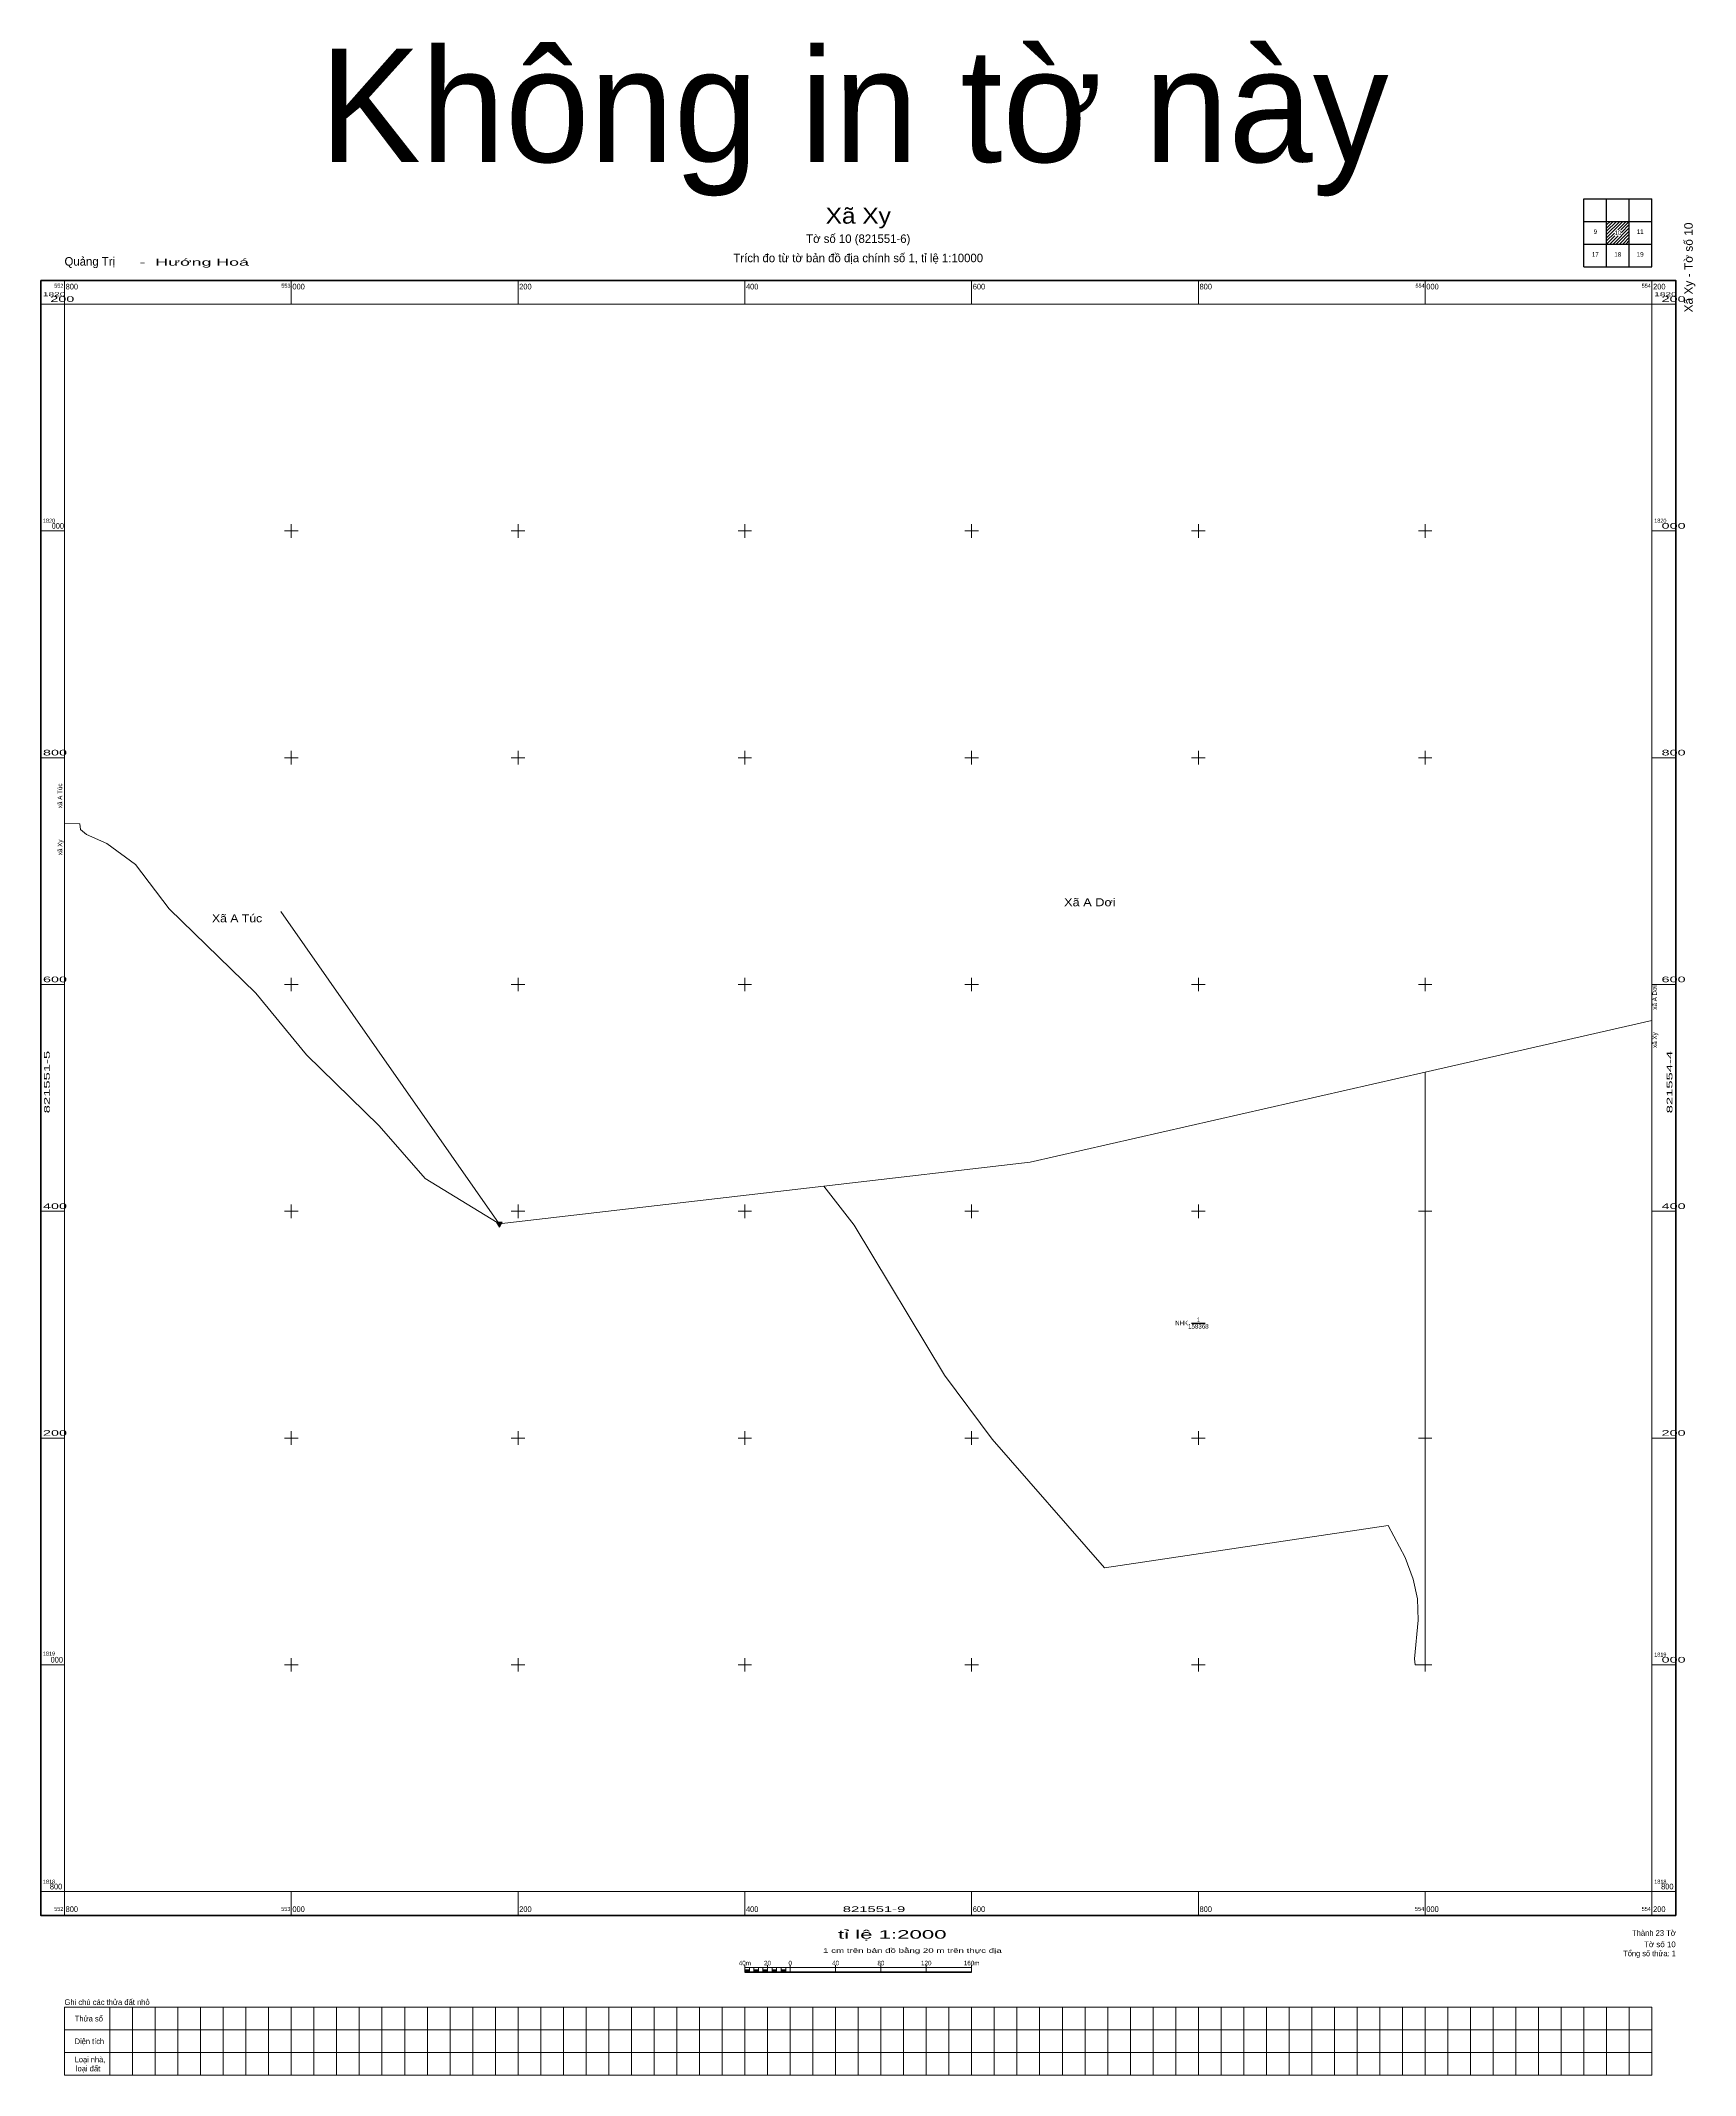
# Model space of a CAD drawing. Header units: metres. Extents: x 552779 to 554238, y 1818638 to 1820432.
import ezdxf
from ezdxf.enums import TextEntityAlignment as Align

# ---------------------------------------------------------------- set-up
doc = ezdxf.new("R2010")
doc.units = ezdxf.units.M
doc.header["$LTSCALE"] = 2
for name, color, linetype, lineweight in [('10', 7, 'Continuous', 13), ('13', 7, 'Continuous', 25), ('46', 7, 'Continuous', 13), ('47', 7, 'Continuous', 13), ('63', 7, 'Continuous', 13)]:
    doc.layers.add(name, color=color, linetype=linetype, lineweight=lineweight)
doc.layers.add('48', color=7, linetype='Continuous')
doc.layers.add('57', color=7, linetype='Continuous')

msp = doc.modelspace()

# ---------------------------------------------------------------- hatches: boundary and pattern name
at = {"layer": '47'}
msp.add_hatch(color=256, dxfattribs=at).paths.add_polyline_path([(553181.09, 1819390.29), (553185.89, 1819390.29), (553183.49, 1819386.13)])
at = {"layer": '63'}
for points in [[(553400, 1818729), (553400, 1818731), (553404, 1818731), (553404, 1818729)], [(553408, 1818729), (553408, 1818731), (553412, 1818731), (553412, 1818729)], [(553416, 1818729), (553416, 1818731), (553420, 1818731), (553420, 1818729)], [(553424, 1818729), (553424, 1818731), (553428, 1818731), (553428, 1818729)], [(553432, 1818729), (553432, 1818731), (553436, 1818731), (553436, 1818729)]]:
    msp.add_hatch(color=256, dxfattribs=at).paths.add_polyline_path(points)

# ---------------------------------------------------------------- linework, layer by layer
at = {"layer": '10'}
msp.add_lwpolyline([(554000, 1819522.65), (554000, 1819000), (553991.23, 1819000), (553990.6, 1819005.39), (553993.77, 1819039.47), (553993.24, 1819058.27), (553989.33, 1819075.55), (553982.33, 1819094.61), (553967.23, 1819122.9), (553717.32, 1819085.53), (553618.03, 1819199.05), (553575.98, 1819255.43), (553496.36, 1819387.77), (553469.64, 1819422.1)], dxfattribs=at)
at = {"layer": '13'}
msp.add_line((553793.88, 1819301.44), (553806, 1819301.44), dxfattribs=at)
at = {"layer": '46'}
for p, q in [((553183.42, 1819388.91), (552990.9, 1819664.31)), ((554200, 1819568.26), (554000, 1819522.65))]:
    msp.add_line(p, q, dxfattribs=at)
for points in [[(553183.42, 1819388.91), (553181.49, 1819390.1), (553118.04, 1819428.97), (553077.54, 1819475.28), (553013.43, 1819537.97), (552968.81, 1819592.3), (552892.35, 1819666.75), (552862.71, 1819705.7), (552837.27, 1819724.39), (552819.33, 1819732.15), (552814.07, 1819736.76), (552813.42, 1819741.63), (552800, 1819742.02)], [(554000, 1819522.65), (553651.52, 1819443.19), (553469.64, 1819422.1), (553183.42, 1819388.91)]]:
    msp.add_lwpolyline(points, dxfattribs=at)
at = {"layer": '47'}
msp.add_lwpolyline([(553181.09, 1819390.29), (553185.89, 1819390.29), (553183.49, 1819386.13)], close=True, dxfattribs=at)
at = {"layer": '63', "lineweight": 25}
for p, q in [((554140, 1820293), (554200, 1820293)), ((554140, 1820233), (554140, 1820293)), ((554160, 1820233), (554160, 1820293)), ((554180, 1820233), (554180, 1820293)), ((554140, 1820273), (554200, 1820273)), ((554140, 1820253), (554200, 1820253))]:
    msp.add_line(p, q, dxfattribs=at)
at = {"layer": '63'}
for p, q in [((554160, 1820272.8), (554160.2, 1820273)), ((554160, 1820269.96), (554163.04, 1820273)), ((554160, 1820267.16), (554165.84, 1820273)), ((554160, 1820264.32), (554168.68, 1820273)), ((554160, 1820261.48), (554171.52, 1820273)), ((554160, 1820258.64), (554166.88, 1820265.52)), ((554160, 1820255.84), (554166.88, 1820262.72)), ((554160, 1820253), (554167.36, 1820260.36)), ((554162.84, 1820253), (554170.2, 1820260.36)), ((554165.64, 1820253), (554173, 1820260.36)), ((554167, 1820265.68), (554174.36, 1820273)), ((554168.48, 1820253), (554180, 1820264.52)), ((554169.8, 1820265.68), (554177.16, 1820273)), ((554171.32, 1820253), (554180, 1820261.68)), ((554172.64, 1820265.68), (554180, 1820273)), ((554173.12, 1820263.32), (554180, 1820270.16)), ((554173.12, 1820260.52), (554180, 1820267.36)), ((554174.16, 1820253), (554180, 1820258.84)), ((554176.96, 1820253), (554180, 1820256.04)), ((554179.8, 1820253), (554180, 1820253.2)), ((552800, 1820200), (552800, 1820221)), ((553000, 1820200), (553000, 1820221)), ((553200, 1820200), (553200, 1820221)), ((553400, 1820200), (553400, 1820221)), ((553600, 1820200), (553600, 1820221)), ((553800, 1820200), (553800, 1820221)), ((554000, 1820200), (554000, 1820221)), ((554200, 1820200), (554200, 1820221)), ((552800, 1820200), (552779, 1820200)), ((554200, 1820200), (554221, 1820200)), ((552800, 1820000), (552779, 1820000)), ((552994, 1820000), (553006, 1820000)), ((553000, 1819994), (553000, 1820006)), ((553194, 1820000), (553206, 1820000)), ((553200, 1819994), (553200, 1820006)), ((553394, 1820000), (553406, 1820000)), ((553400, 1819994), (553400, 1820006)), ((553594, 1820000), (553606, 1820000)), ((553600, 1819994), (553600, 1820006)), ((553794, 1820000), (553806, 1820000)), ((553800, 1819994), (553800, 1820006)), ((553994, 1820000), (554006, 1820000)), ((554000, 1819994), (554000, 1820006)), ((554200, 1820000), (554221, 1820000)), ((552800, 1819800), (552779, 1819800)), ((552994, 1819800), (553006, 1819800)), ((553000, 1819794), (553000, 1819806)), ((553194, 1819800), (553206, 1819800)), ((553200, 1819794), (553200, 1819806)), ((553394, 1819800), (553406, 1819800)), ((553400, 1819794), (553400, 1819806)), ((553594, 1819800), (553606, 1819800)), ((553600, 1819794), (553600, 1819806)), ((553794, 1819800), (553806, 1819800)), ((553800, 1819794), (553800, 1819806)), ((553994, 1819800), (554006, 1819800)), ((554000, 1819794), (554000, 1819806)), ((554200, 1819800), (554221, 1819800)), ((552800, 1819600), (552779, 1819600)), ((552994, 1819600), (553006, 1819600)), ((553000, 1819594), (553000, 1819606)), ((553194, 1819600), (553206, 1819600)), ((553200, 1819594), (553200, 1819606)), ((553394, 1819600), (553406, 1819600)), ((553400, 1819594), (553400, 1819606)), ((553594, 1819600), (553606, 1819600)), ((553600, 1819594), (553600, 1819606)), ((553794, 1819600), (553806, 1819600)), ((553800, 1819594), (553800, 1819606)), ((553994, 1819600), (554006, 1819600)), ((554000, 1819594), (554000, 1819606)), ((554200, 1819600), (554221, 1819600)), ((552800, 1819400), (552779, 1819400)), ((552994, 1819400), (553006, 1819400)), ((553000, 1819394), (553000, 1819406)), ((553194, 1819400), (553206, 1819400)), ((553200, 1819394), (553200, 1819406)), ((553394, 1819400), (553406, 1819400)), ((553400, 1819394), (553400, 1819406)), ((553594, 1819400), (553606, 1819400)), ((553600, 1819394), (553600, 1819406)), ((553794, 1819400), (553806, 1819400)), ((553800, 1819394), (553800, 1819406)), ((553994, 1819400), (554006, 1819400)), ((554000, 1819394), (554000, 1819406)), ((554200, 1819400), (554221, 1819400)), ((553000, 1819194), (553000, 1819206)), ((553200, 1819194), (553200, 1819206)), ((553400, 1819194), (553400, 1819206)), ((553600, 1819194), (553600, 1819206)), ((553800, 1819194), (553800, 1819206)), ((554000, 1819194), (554000, 1819206)), ((552800, 1819200), (552779, 1819200)), ((552994, 1819200), (553006, 1819200)), ((553194, 1819200), (553206, 1819200)), ((553394, 1819200), (553406, 1819200)), ((553594, 1819200), (553606, 1819200)), ((553794, 1819200), (553806, 1819200)), ((553994, 1819200), (554006, 1819200)), ((554200, 1819200), (554221, 1819200)), ((553000, 1818994), (553000, 1819006)), ((553200, 1818994), (553200, 1819006)), ((553400, 1818994), (553400, 1819006)), ((553600, 1818994), (553600, 1819006)), ((553800, 1818994), (553800, 1819006)), ((554000, 1818994), (554000, 1819006)), ((552800, 1819000), (552779, 1819000)), ((552994, 1819000), (553006, 1819000)), ((553194, 1819000), (553206, 1819000)), ((553394, 1819000), (553406, 1819000)), ((553594, 1819000), (553606, 1819000)), ((553794, 1819000), (553806, 1819000)), ((553994, 1819000), (554006, 1819000)), ((554200, 1819000), (554221, 1819000)), ((552800, 1818800), (552779, 1818800)), ((552800, 1818800), (552800, 1818779)), ((553000, 1818800), (553000, 1818779)), ((553200, 1818800), (553200, 1818779)), ((553400, 1818800), (553400, 1818779)), ((553600, 1818800), (553600, 1818779)), ((553800, 1818800), (553800, 1818779)), ((554000, 1818800), (554000, 1818779)), ((554200, 1818800), (554200, 1818779)), ((554200, 1818800), (554221, 1818800)), ((553400, 1818729), (553400, 1818735)), ((553420, 1818729), (553420, 1818735)), ((553440, 1818729), (553440, 1818735)), ((553480, 1818729), (553480, 1818735)), ((553520, 1818729), (553520, 1818735)), ((553560, 1818729), (553560, 1818735)), ((553600, 1818729), (553600, 1818735)), ((553400, 1818733), (553600, 1818733)), ((553404, 1818729), (553404, 1818733)), ((553408, 1818729), (553408, 1818733)), ((553412, 1818729), (553412, 1818733)), ((553416, 1818729), (553416, 1818733)), ((553420, 1818729), (553420, 1818733)), ((553424, 1818729), (553424, 1818733)), ((553428, 1818729), (553428, 1818733)), ((553432, 1818729), (553432, 1818733)), ((553436, 1818729), (553436, 1818733)), ((552840, 1818698), (552840, 1818638)), ((552860, 1818698), (552860, 1818638)), ((552880, 1818698), (552880, 1818638)), ((552900, 1818698), (552900, 1818638)), ((552920, 1818698), (552920, 1818638)), ((552940, 1818698), (552940, 1818638)), ((552960, 1818698), (552960, 1818638)), ((552980, 1818698), (552980, 1818638)), ((553000, 1818698), (553000, 1818638)), ((553020, 1818698), (553020, 1818638)), ((553040, 1818698), (553040, 1818638)), ((553060, 1818698), (553060, 1818638)), ((553080, 1818698), (553080, 1818638)), ((553100, 1818698), (553100, 1818638)), ((553120, 1818698), (553120, 1818638)), ((553140, 1818698), (553140, 1818638)), ((553160, 1818698), (553160, 1818638)), ((553180, 1818698), (553180, 1818638)), ((553200, 1818698), (553200, 1818638)), ((553220, 1818698), (553220, 1818638)), ((553240, 1818698), (553240, 1818638)), ((553260, 1818698), (553260, 1818638)), ((553280, 1818698), (553280, 1818638)), ((553300, 1818698), (553300, 1818638)), ((553320, 1818698), (553320, 1818638)), ((553340, 1818698), (553340, 1818638)), ((553360, 1818698), (553360, 1818638)), ((553380, 1818698), (553380, 1818638)), ((553400, 1818698), (553400, 1818638)), ((553420, 1818698), (553420, 1818638)), ((553440, 1818698), (553440, 1818638)), ((553460, 1818698), (553460, 1818638)), ((553480, 1818698), (553480, 1818638)), ((553500, 1818698), (553500, 1818638)), ((553520, 1818698), (553520, 1818638)), ((553540, 1818698), (553540, 1818638)), ((553560, 1818698), (553560, 1818638)), ((553580, 1818698), (553580, 1818638)), ((553600, 1818698), (553600, 1818638)), ((553620, 1818698), (553620, 1818638)), ((553640, 1818698), (553640, 1818638)), ((553660, 1818698), (553660, 1818638)), ((553680, 1818698), (553680, 1818638)), ((553700, 1818698), (553700, 1818638)), ((553720, 1818698), (553720, 1818638)), ((553740, 1818698), (553740, 1818638)), ((553760, 1818698), (553760, 1818638)), ((553780, 1818698), (553780, 1818638)), ((553800, 1818698), (553800, 1818638)), ((553820, 1818698), (553820, 1818638)), ((553840, 1818698), (553840, 1818638)), ((553860, 1818698), (553860, 1818638)), ((553880, 1818698), (553880, 1818638)), ((553900, 1818698), (553900, 1818638)), ((553920, 1818698), (553920, 1818638)), ((553940, 1818698), (553940, 1818638)), ((553960, 1818698), (553960, 1818638)), ((553980, 1818698), (553980, 1818638)), ((554000, 1818698), (554000, 1818638)), ((554020, 1818698), (554020, 1818638)), ((554040, 1818698), (554040, 1818638)), ((554060, 1818698), (554060, 1818638)), ((554080, 1818698), (554080, 1818638)), ((554100, 1818698), (554100, 1818638)), ((554120, 1818698), (554120, 1818638)), ((554140, 1818698), (554140, 1818638)), ((554160, 1818698), (554160, 1818638)), ((554180, 1818698), (554180, 1818638)), ((552800, 1818678), (554200, 1818678)), ((552800, 1818658), (554200, 1818658))]:
    msp.add_line(p, q, dxfattribs=at)
at = {"layer": '63', "lineweight": 53}
msp.add_line((553400, 1818729), (553600, 1818729), dxfattribs=at)
at = {"layer": '63', "lineweight": 25}
msp.add_lwpolyline([(554140, 1820233), (554200, 1820233), (554200, 1820293)], dxfattribs=at)
at = {"layer": '63', "lineweight": 158}
msp.add_lwpolyline([(552779, 1820221), (554221, 1820221), (554221, 1818779), (552779, 1818779)], close=True, dxfattribs=at)
at = {"layer": '63'}
for points in [[(552800, 1820200), (554200, 1820200), (554200, 1818800), (552800, 1818800)], [(553400, 1818729), (553400, 1818731), (553404, 1818731), (553404, 1818729)], [(553408, 1818729), (553408, 1818731), (553412, 1818731), (553412, 1818729)], [(553416, 1818729), (553416, 1818731), (553420, 1818731), (553420, 1818729)], [(553424, 1818729), (553424, 1818731), (553428, 1818731), (553428, 1818729)], [(553432, 1818729), (553432, 1818731), (553436, 1818731), (553436, 1818729)], [(552800, 1818698), (554200, 1818698), (554200, 1818638), (552800, 1818638)]]:
    msp.add_lwpolyline(points, close=True, dxfattribs=at)

# ---------------------------------------------------------------- texts
at = {"layer": '13', "width": 0.8}
msp.add_text('NHK ', height=4, dxfattribs=at).set_placement((553792.36, 1819299.44), align=Align.RIGHT)
at = {"layer": '13'}
for s, width, p in [('158368', 0.85, (553799.94, 1819296.55)), ('1', 0.7, (553799.94, 1819302.33))]:
    msp.add_text(s, height=4, dxfattribs=dict(at, width=width)).set_placement(p, align=Align.CENTER)
at = {"layer": '48'}
for s, width, p in [('Xã A Dơi', 1.2, (553704.27, 1819669.02)), ('Xã A Túc', 1.15, (552952.2, 1819654.88))]:
    msp.add_text(s, height=7, dxfattribs=dict(at, width=width)).set_placement(p, align=Align.CENTER)
at = {"layer": '57'}
msp.add_text('Không in tờ này', height=100, dxfattribs=at).set_placement((553496.41, 1820325.34), align=Align.CENTER)
at = {"layer": '63'}
for s, height, width, p in [('Xã Xy', 14, 1.15, (553500, 1820271)), ('9', 4, 0.9, (554150.15, 1820261.96)), ('10', 4, 0.95, (554170, 1820261)), ('11', 4, 0.8, (554189.58, 1820261.96)), ('17', 4, 0.95, (554150.04, 1820241.88)), ('18', 4, 0.95, (554169.82, 1820241.88)), ('19', 4, 0.95, (554189.58, 1820241.88)), ('821551-9', 5, 1.95, (553513.95, 1818782)), ('tỉ lệ 1:2000', 7.5, 1.95, (553530.01, 1818758.5)), ('40m', 4, 0.95, (553400, 1818735)), ('20', 4, 0.95, (553420, 1818735)), ('0', 4, 0.9, (553440, 1818735)), ('1 cm trên bản đồ bằng 20 m trên thực địa', 4, 1.6, (553547.75, 1818746)), ('40', 4, 0.95, (553480, 1818735)), ('80', 4, 0.95, (553520, 1818735)), ('120', 4, 0.95, (553559.99, 1818735)), ('160m', 4, 0.95, (553600.01, 1818735))]:
    msp.add_text(s, height=height, dxfattribs=dict(at, width=width)).set_placement(p, align=Align.CENTER)
for s, p in [('Tờ số 10 (821551-6)', (553500.01, 1820254)), ('Trích đo từ tờ bản đồ địa chính số 1, tỉ lệ 1:10000', (553500, 1820237))]:
    msp.add_text(s, height=7.5, dxfattribs=at).set_placement(p, align=Align.CENTER)
at = {"layer": '63', "width": 1.05}
msp.add_text('Xã Xy - Tờ số 10', height=7.48, rotation=89.999, dxfattribs=at).set_placement((554235.96, 1820192.72))
at = {"layer": '63'}
for s, height, p in [('Quảng Trị', 7.5, (552800, 1820234)), ('Ghi chú các thửa đất nhỏ', 5, (552800, 1818700)), ('Thửa số', 5, (552809, 1818685.5)), ('loại đất', 5, (552810, 1818641.5))]:
    msp.add_text(s, height=height, dxfattribs=at).set_placement(p)
for s, height, width, p in [('  -  Hướng Hoá', 6, 1.95, (552857.53, 1820234)), ('1820', 3.5, 1.9, (552781, 1820207)), ('800', 5, 0.95, (552801, 1820213)), ('000', 5, 0.95, (553001, 1820213)), ('200', 5, 0.95, (553201, 1820213)), ('400', 5, 0.95, (553401, 1820213)), ('600', 5, 0.95, (553601, 1820213)), ('800', 5, 0.95, (553801, 1820213)), ('000', 5, 0.95, (554001, 1820213)), ('200', 5, 0.95, (554201, 1820213)), ('1820', 3.5, 1.9, (554202, 1820207)), ('1820', 3.5, 0.95, (552781, 1820007.32)), ('1820', 3.5, 0.95, (554202, 1820007.29)), ('000', 5, 0.95, (552788.65, 1820002)), ('800', 5, 1.9, (552781, 1819802)), ('600', 5, 1.9, (552781, 1819602)), ('400', 5, 1.9, (552781, 1819402)), ('200', 5, 1.9, (552781, 1819202)), ('1819', 3.5, 0.95, (552781, 1819008.14)), ('000', 5, 0.95, (552787.71, 1819002)), ('1819', 3.5, 0.95, (554202, 1819007.29)), ('1818', 3.5, 0.95, (552781, 1818807)), ('1818', 3.5, 0.95, (554202, 1818807)), ('800', 5, 0.95, (552801, 1818782)), ('000', 5, 0.95, (553001, 1818782)), ('200', 5, 0.95, (553201, 1818782)), ('400', 5, 0.95, (553401, 1818782)), ('600', 5, 0.95, (553601, 1818782)), ('800', 5, 0.95, (553801, 1818782)), ('000', 5, 0.95, (554001, 1818782)), ('200', 5, 0.95, (554201, 1818782)), ('Diện tích', 5, 0.95, (552809, 1818665.5)), ('Loại nhà,', 5, 0.95, (552809, 1818649.5))]:
    msp.add_text(s, height=height, dxfattribs=dict(at, width=width)).set_placement(p)
for s, height, width, p in [('200', 5, 1.9, (552808.64, 1820202)), ('552', 3.5, 0.95, (552799, 1820214.5)), ('553', 3.5, 0.95, (552999.28, 1820214.5)), ('554', 3.5, 0.95, (553999.49, 1820214.5)), ('554', 3.5, 0.95, (554199, 1820214.5)), ('200', 5, 1.9, (554229.64, 1820202)), ('000', 5, 1.9, (554229.64, 1820002)), ('800', 5, 1.9, (554229.64, 1819802)), ('600', 5, 1.9, (554229.64, 1819602)), ('400', 5, 1.9, (554229.64, 1819402)), ('200', 5, 1.9, (554229.64, 1819202)), ('000', 5, 1.9, (554229.64, 1819002)), ('800', 5, 0.95, (552798, 1818802)), ('800', 5, 0.95, (554219, 1818802)), ('552', 3.5, 0.95, (552799, 1818783)), ('553', 3.5, 0.95, (552999.18, 1818783)), ('554', 3.5, 0.95, (553999.12, 1818783)), ('554', 3.5, 0.95, (554199, 1818783)), ('Tờ số 10', 5, 1.05, (554221, 1818751)), ('Tổng số thửa: 1', 5, 0.95, (554221, 1818743))]:
    msp.add_text(s, height=height, dxfattribs=dict(at, width=width)).set_placement(p, align=Align.RIGHT)
for s, p in [('xã Xy                  xã A Túc', (552797.95, 1819745.68)), ('xã Xy             xã A Dơi', (554204.4, 1819571.65))]:
    msp.add_text(s, height=4, rotation=90, dxfattribs=at).set_placement(p, align=Align.CENTER)
at = {"layer": '63', "width": 1.95}
for s, p in [('821551-5', (552787, 1819513.95)), ('821554-4', (554218, 1819513.93))]:
    msp.add_text(s, height=5, rotation=90, dxfattribs=at).set_placement(p, align=Align.CENTER)
at = {"layer": '63'}
msp.add_text('Thành 23 Tờ', height=5, dxfattribs=at).set_placement((554221, 1818761), align=Align.RIGHT)

doc.saveas('drawing.dxf')
